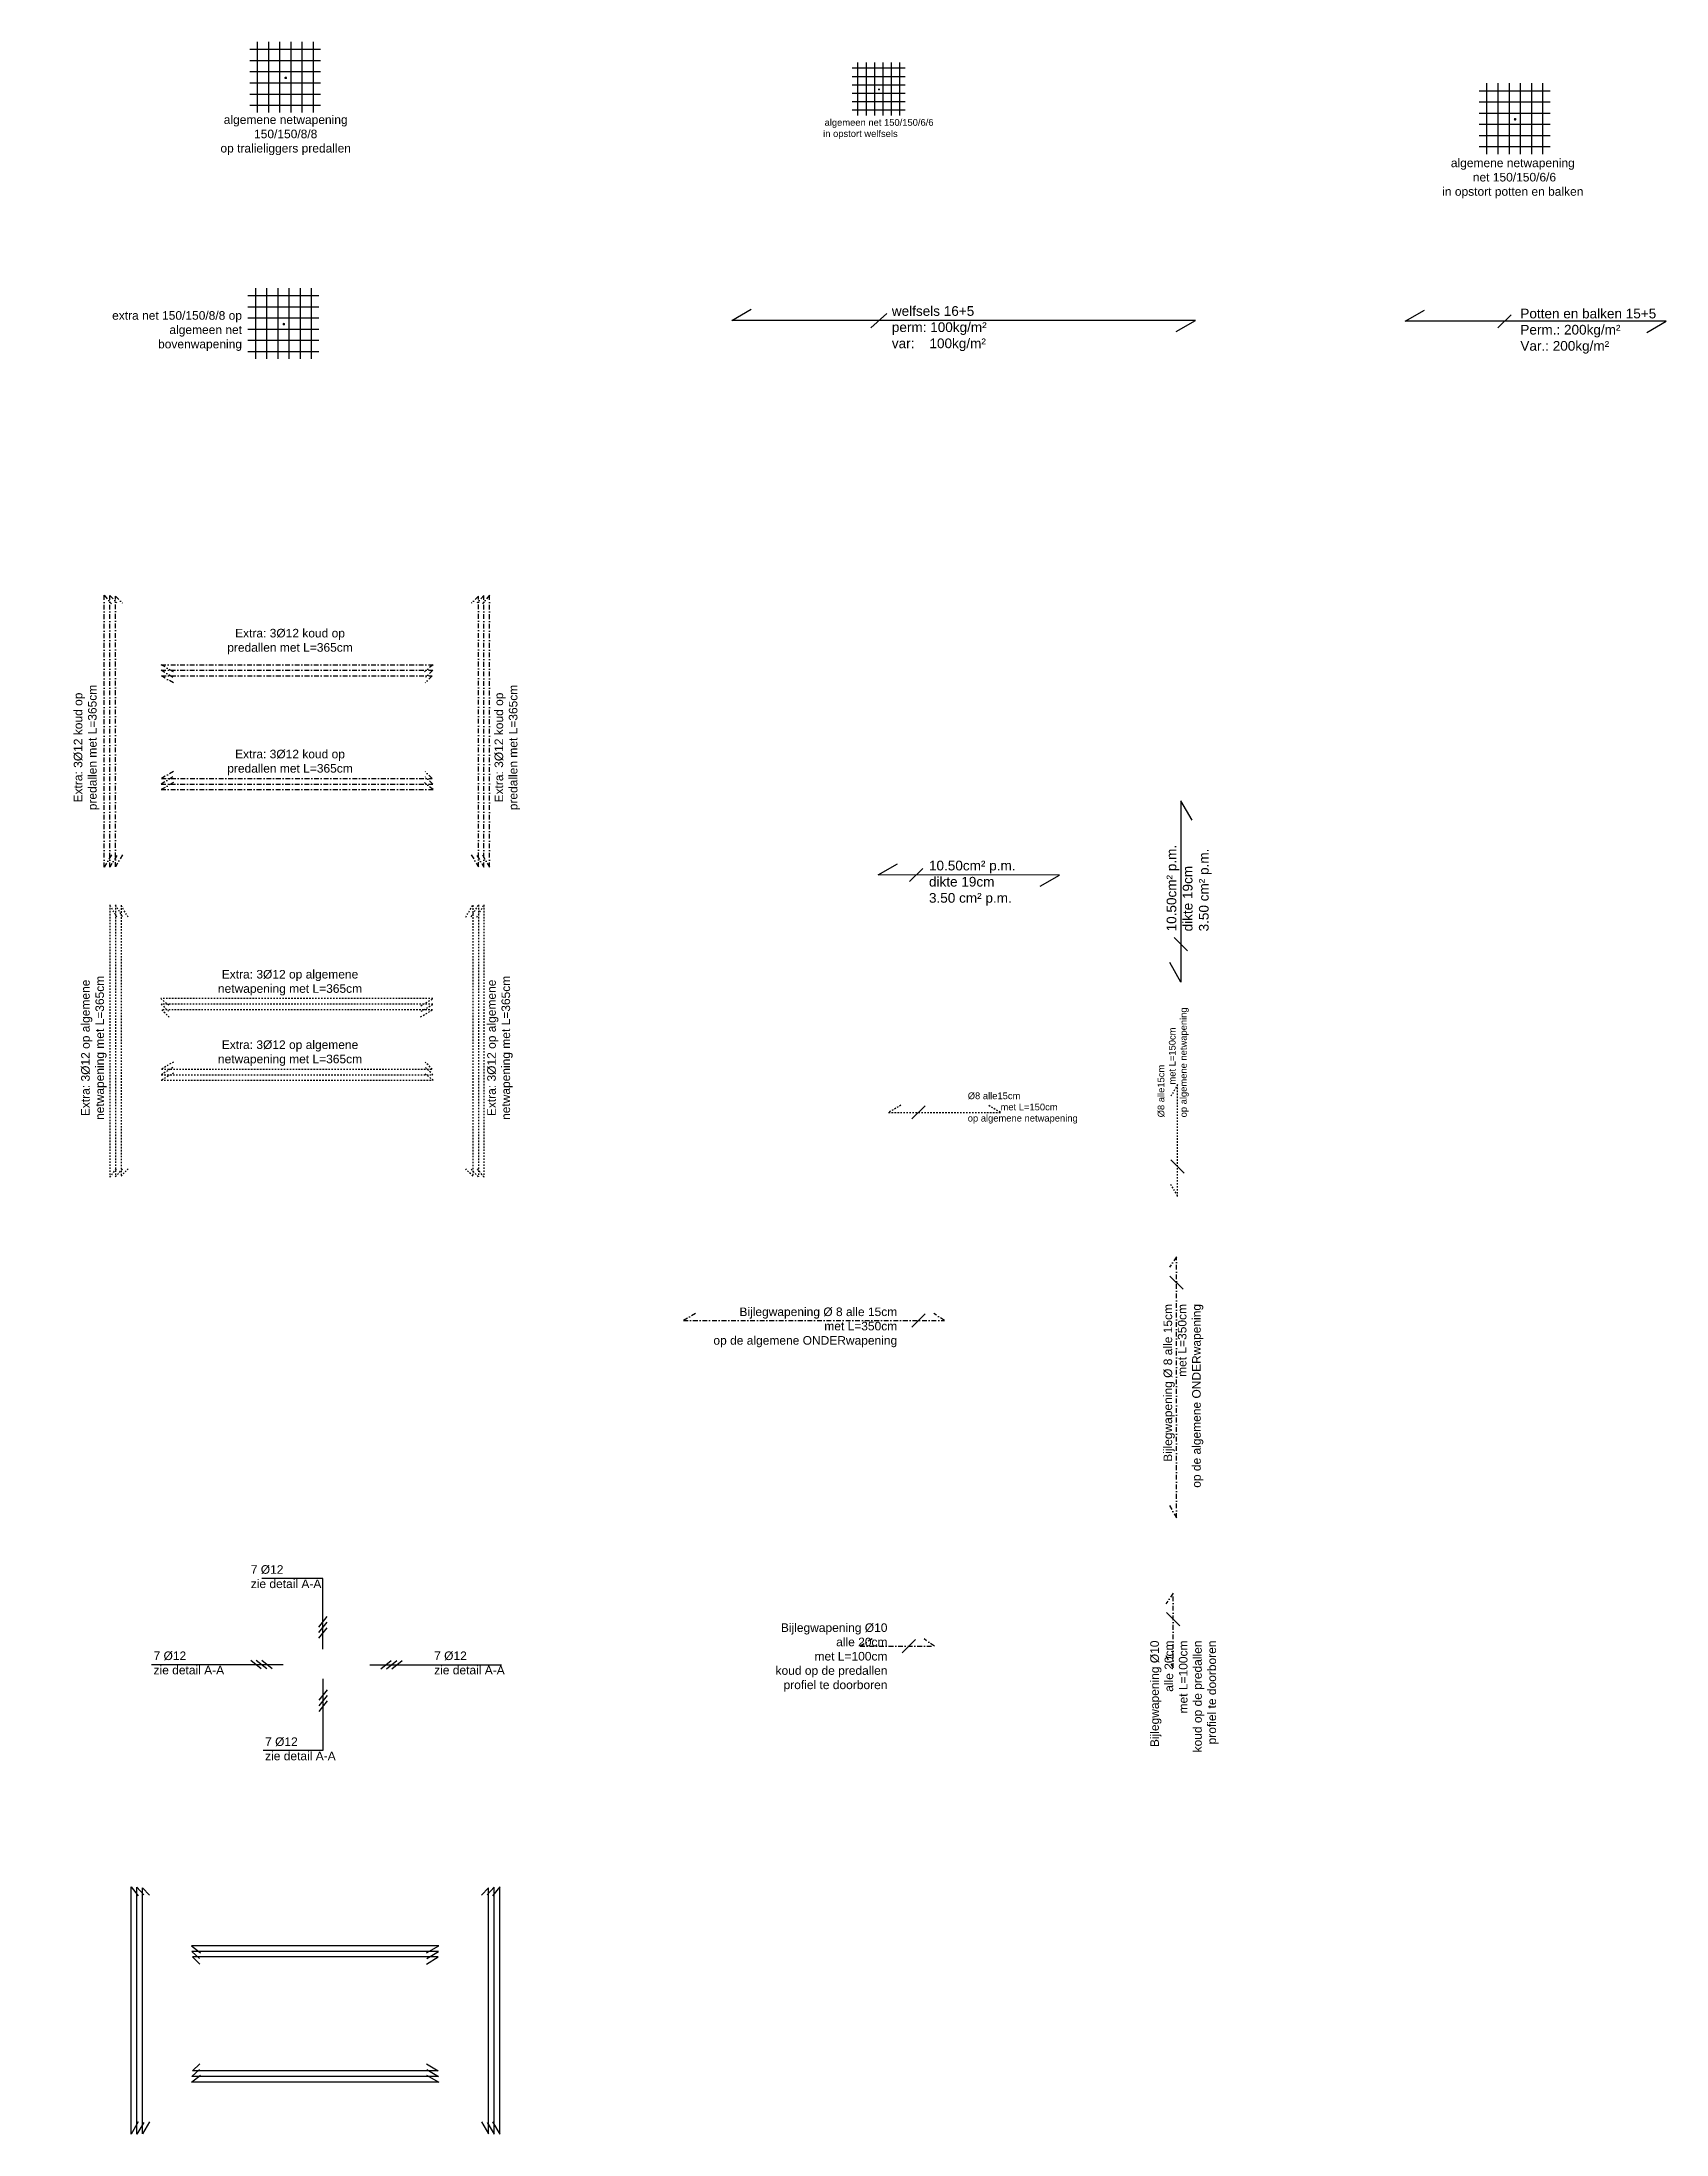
# Model space of a CAD drawing. Header units: centimetres. Extents: x 1985 to 17567, y -92 to 5040.
# Drawn here: x 15389 to 17567, y 852 to 3658 of the extents above; entities that cross this region are included whole.
import ezdxf

# ---------------------------------------------------------------- set-up
doc = ezdxf.new("R2010")
doc.units = ezdxf.units.CM
doc.linetypes.add('DASHDOT2', pattern=[12.7, 6.35, -3.175, 0, -3.175])
doc.linetypes.add('HIDDEN', pattern=[4, 2, -2])
doc.layers.get('0').update_dxf_attribs({"color": 1})
for name, color, linetype in [('ALG4', 4, 'Continuous'), ('platen - houten roostering', 4, 'Continuous'), ('tekst', 2, 'Continuous'), ('wapening', 4, 'Continuous')]:
    doc.layers.add(name, color=color, linetype=linetype)
doc.layers.add('stabilisé', color=2, linetype='Continuous', lineweight=40)
doc.styles.add('ARIAL', font='arial.ttf')
doc.styles.get("Standard").update_dxf_attribs({"font": 'arial.ttf', "height": 11.5})
doc.styles.add('voorplaat', font='isocp.shx', dxfattribs={"height": 17})

msp = doc.modelspace()

# ---------------------------------------------------------------- texts
at = {"layer": 'tekst'}
for s, insert, char_height, width, attachment_point in [('{\\W0.439252; }algemeen net 150/150/6/6\\Pin opstort welfsels', (16436.6, 3554.4), 9, 148.143, 1), ('Extra: 3%%C12 koud op predallen met L=365cm', (15721.6, 2836.6), 11.5, 197.784, 8), ('Extra: 3%%C12 koud op predallen met L=365cm', (15721.6, 2708.6), 11.5, 197.784, 2), ('Extra: 3%%C12 op algemene netwapening met L=365cm', (15721.6, 2413.3), 11.5, 197.784, 2), ('Extra: 3%%C12 op algemene netwapening met L=365cm', (15721.6, 2318.8), 11.5, 197.784, 2), ('Ø8 alle15cm \\P{\\W2.59216; }          met L=150cm\\Pop algemene netwapening ', (16630.5, 2249), 9, 182.468, 1), ('Bijlegwapening %%C 8 alle 15cm \\Pmet L=350cm\\Pop de algemene ONDERwapening', (16535.9, 1960.6), 11.5, 299.717, 3), ('7 %%C12\\Pzie detail A-A', (15669, 1615), 11.5, 193.057, 1), ('Bijlegwapening Ø10 alle 20cm \\Pmet L=100cm\\Pkoud op de predallen\\Pprofiel te doorboren', (16522.8, 1537), 11.5, 147.928, 3), ('7 %%C12\\Pzie detail A-A', (15538.6, 1499.3), 11.5, 193.057, 1), ('7 %%C12\\Pzie detail A-A', (15914.9, 1499.3), 11.5, 193.057, 1), ('7 %%C12\\Pzie detail A-A', (15688.2, 1384.1), 11.5, 193.057, 1)]:
    msp.add_mtext(s, dxfattribs=dict(at, insert=insert, char_height=char_height, width=width, attachment_point=attachment_point))
at = {"layer": 'tekst', "linetype": 'HIDDEN', "insert": (15657.2, 3296.8), "char_height": 11.5, "width": 177.206, "attachment_point": 3}
msp.add_mtext('extra net 150/150/8/8 op algemeen net bovenwapening', dxfattribs=at)
at = {"layer": 'tekst', "char_height": 13, "attachment_point": 1, "style": 'voorplaat'}
for s, insert, width in [('{\\fArial|b0|i0|c0|p34;welfsels 16+5\\Pperm: 100kg/m²\\Pvar:    100kg/m²}', (16528.7, 3303.5), 236.654), ('{\\fArial|b0|i0|c0|p34;Potten en balken 15+5\\PPerm.: 200kg/m²\\PVar.: 200kg/m²}', (17371.6, 3300.1), 270.179)]:
    msp.add_mtext(s, dxfattribs=dict(at, insert=insert, width=width))
at = {"layer": 'tekst', "rotation": 90}
for s, insert, char_height, width, attachment_point in [('Extra: 3%%C12 koud op predallen met L=365cm', (15465.7, 2711.6), 11.5, 197.784, 8), ('Extra: 3%%C12 koud op predallen met L=365cm', (15995.9, 2711.6), 11.5, 197.784, 2), ('Extra: 3%%C12 op algemene netwapening met L=365cm', (15441.5, 2308.8), 11.5, 197.784, 2), ('Extra: 3%%C12 op algemene netwapening met L=365cm', (16020.2, 2308.8), 11.5, 197.784, 8), ('Ø8 alle15cm \\P{\\W2.59216; }          met L=150cm\\Pop algemene netwapening ', (16885.2, 2215.6), 9, 182.468, 1), ('Bijlegwapening %%C 8 alle 15cm \\Pmet L=350cm\\Pop de algemene ONDERwapening', (16893.1, 1965.3), 11.5, 299.717, 3), ('Bijlegwapening Ø10 alle 20cm \\Pmet L=100cm\\Pkoud op de predallen\\Pprofiel te doorboren', (16875.3, 1514), 11.5, 147.928, 3)]:
    msp.add_mtext(s, dxfattribs=dict(at, insert=insert, char_height=char_height, width=width, attachment_point=attachment_point))
at = {"layer": 'tekst', "char_height": 13, "width": 119.15, "attachment_point": 1, "style": 'voorplaat'}
for insert, rotation in [((16578.5, 2559.8), 359.9928), ((16897.2, 2465), 89.9928)]:
    msp.add_mtext('{\\fArial|b0|i0|c0|p34;10.50cm² p.m.\\Pdikte 19cm\\P3.50 cm² p.m.}', dxfattribs=dict(at, insert=insert, rotation=rotation))

# ---------------------------------------------------------------- blocks, each defined once
blk = doc.blocks.new('no')
at = {"layer": 'ALG4', "linetype": 'Continuous'}
for p, q in [((-48.2, 38.3), (46.8, 38.3)), ((-38.2, 48.3), (-38.2, -46.7)), ((-23.2, 48.3), (-23.2, -46.7)), ((-8.2, 48.3), (-8.2, -46.7)), ((6.8, 48.3), (6.8, -46.7)), ((21.8, 48.3), (21.8, -46.7)), ((36.8, 48.3), (36.8, -46.7)), ((-48.2, 23.3), (46.8, 23.3)), ((-48.2, 8.3), (46.8, 8.3)), ((-48.2, -6.7), (46.8, -6.7)), ((-48.2, -21.7), (46.8, -21.7)), ((-48.2, -36.7), (46.8, -36.7))]:
    blk.add_line(p, q, dxfattribs=at)
at = {"layer": 'ALG4', "const_width": 1.75}
blk.add_lwpolyline([(0.9, 0, 1), (-0.9, 0, 1)], format="xyb", close=True, dxfattribs=at)
blk = doc.blocks.new('A$C5F6065F5')
blk.add_blockref('no', (0, 0))
at = {"layer": 'tekst', "insert": (0, -50.3), "char_height": 11.5, "width": 201.02, "attachment_point": 2, "style": 'ARIAL'}
blk.add_mtext('algemene netwapening\\P150/150/8/8\\Pop tralieliggers predallen', dxfattribs=at)
blk = doc.blocks.new('A$C7B9932E1')
blk.add_blockref('no', (0, 0))
at = {"layer": 'tekst', "insert": (-23.2, -52.7), "char_height": 11.5, "width": 265.605, "attachment_point": 2}
blk.add_mtext('{\\W8.98844; }algemene netwapening \\P{\\W8.98844; } net 150/150/6/6 \\P{\\W8.98844; }in opstort potten en balken', dxfattribs=at)

# ---------------------------------------------------------------- linework, layer by layer
for p, q in [((16522.1, 3293.5), (16500.3, 3274.3)), ((15760.2, 1532.1), (15771.4, 1546)), ((15760.2, 1524.6), (15771.4, 1538.5)), ((15760.2, 1517.1), (15771.4, 1531)), ((15682.8, 1476), (15668.9, 1487.2)), ((15690.3, 1476), (15676.4, 1487.2)), ((15697.8, 1476), (15683.9, 1487.2)), ((15843.3, 1476), (15857.2, 1487.2)), ((15850.8, 1476), (15864.7, 1487.2)), ((15858.3, 1476), (15872.2, 1487.2)), ((15771.4, 1447.9), (15760.2, 1434)), ((15771.4, 1440.4), (15760.2, 1426.5)), ((15771.4, 1432.9), (15760.2, 1419))]:
    msp.add_line(p, q)
at = {"color": 1}
for p, q in [((17341.5, 3274.3), (17359.2, 3292)), ((16552.6, 2531.8), (16570.3, 2549.5)), ((16925.2, 2439.1), (16907.5, 2456.8)), ((16555.7, 2213.5), (16573.4, 2231.1)), ((16920.7, 2140.9), (16903, 2158.6)), ((16919.3, 1985.1), (16901.6, 2002.8)), ((16555.7, 1934.4), (16573.4, 1952.1)), ((16914.7, 1533.9), (16897, 1551.6)), ((16542.6, 1497.7), (16560.3, 1515.4))]:
    msp.add_line(p, q, dxfattribs=at)
for points in [[(15713.3, 3067.2, 0, 6, 0), (15713.3, 3087.1, 0, 0, 0), (15713.3, 3442.1, 6, 0, 0), (15713.3, 3460.2, 0, 0, 0)], [(16511.6, 3091.7, 0, 6, 0), (16511.6, 3111.5, 0, 0, 0), (16511.6, 3433.6, 6, 0, 0), (16511.6, 3451.7, 0, 0, 0)], [(17350.4, 3109.9, 0, 6, 0), (17350.4, 3129.8, 0, 0, 0), (17350.4, 3369.3, 6, 0, 0), (17350.4, 3387.4, 0, 0, 0)], [(15941.8, 3279.4, 0, 6, 0), (15921.9, 3279.4, 0, 0, 0), (15409.9, 3279.2, 6, 0, 0), (15391.8, 3279.2, 0, 0, 0)], [(16561.4, 2361.8, 0, 6, 0), (16561.4, 2381.6, 0, 0, 0), (16561.4, 2657.2, 6, 0, 0), (16561.4, 2675.3, 0, 0, 0)], [(17095.2, 2448, 0, 6, 0), (17075.4, 2448, 0, 0, 0), (16799.8, 2448, 6, 0, 0), (16781.7, 2448, 0, 0, 0)], [(16564.5, 2110.8, 0, 6, 0), (16564.5, 2130.7, 0, 0, 0), (16564.5, 2306.4, 6, 0, 0), (16564.5, 2324.5, 0, 0, 0)], [(17023.3, 2149.7, 0, 6, 0), (17003.5, 2149.7, 0, 0, 0), (16827.7, 2149.7, 6, 0, 0), (16809.7, 2149.7, 0, 0, 0)], [(16564.6, 1837.4, 0, 6, 0), (16564.6, 1857.2, 0, 0, 0), (16564.6, 2030.5, 6, 0, 0), (16564.6, 2048.6, 0, 0, 0)], [(17016.3, 1994, 0, 6, 0), (16996.5, 1994, 0, 0, 0), (16823.2, 1994, 6, 0, 0), (16805.1, 1994, 0, 0, 0)], [(16551.4, 1400.7, 0, 6, 0), (16551.4, 1420.5, 0, 0, 0), (16551.4, 1593.8, 6, 0, 0), (16551.4, 1611.9, 0, 0, 0)], [(17011.7, 1542.7, 0, 6, 0), (16991.8, 1542.7, 0, 0, 0), (16818.5, 1542.7, 6, 0, 0), (16800.5, 1542.7, 0, 0, 0)]]:
    msp.add_lwpolyline(points, format="xyseb", dxfattribs=at)
for points in [[(15765.8, 1597.3), (15684, 1597.3)], [(15765.8, 1502.5), (15765.8, 1597.3)], [(15712.4, 1481.6), (15535.8, 1481.6)], [(15765.8, 1462.5), (15765.8, 1366.3)], [(15828.6, 1481.6), (16005.3, 1481.6)], [(15765.8, 1366.3), (15685.4, 1366.3)]]:
    msp.add_lwpolyline(points)
at = {"layer": 'platen - houten roostering', "linetype": 'ByBlock'}
for points in [[(16909.9, 3269.4), (16935.9, 3284.4), (16313.9, 3284.4), (16339.9, 3299.4)], [(17541.1, 3268.2), (17567.1, 3283.2), (17217.1, 3283.2), (17243.1, 3298.2)], [(16931.3, 2614.1), (16916.3, 2640.1), (16916.3, 2397.1), (16901.3, 2423.1)], [(16727.6, 2525.7), (16753.5, 2540.6), (16510.5, 2540.7), (16536.5, 2555.7)]]:
    msp.add_lwpolyline(points, dxfattribs=at)
at = {"layer": 'platen - houten roostering', "linetype": 'DASHDOT2'}
for points in [[(15482, 2567.5), (15472.5, 2551.1), (15472.5, 2916.1), (15482, 2904.1)], [(15489.5, 2566.8), (15480, 2551.2), (15480, 2915.5), (15489.5, 2905.6)], [(15497, 2567.6), (15487.5, 2551.6), (15487.5, 2914.7), (15497, 2905)], [(15964.7, 2567.6), (15974.2, 2551.6), (15974.2, 2914.7), (15964.7, 2905)], [(15972.2, 2566.8), (15981.7, 2551.2), (15981.7, 2915.5), (15972.2, 2905.6)], [(15979.7, 2567.5), (15989.2, 2551.1), (15989.2, 2916.1), (15979.7, 2904.1)], [(15565.2, 2813.2), (15548.8, 2822.7), (15913.8, 2822.7), (15901.8, 2813.2)], [(15564.5, 2805.7), (15548.9, 2815.2), (15913.2, 2815.2), (15903.3, 2805.7)], [(15565.3, 2798.2), (15549.2, 2807.7), (15912.4, 2807.7), (15902.7, 2798.2)], [(15564.5, 2672.1), (15548.9, 2662.6), (15913.2, 2662.6), (15903.3, 2672.1)], [(15565.3, 2679.6), (15549.2, 2670.1), (15912.4, 2670.1), (15902.7, 2679.6)], [(15565.2, 2664.6), (15548.8, 2655.1), (15913.8, 2655.1), (15901.8, 2664.6)], [(16901, 1695.1), (16910.5, 1678.6), (16910.5, 2028.6), (16901, 2014.5)], [(16265.6, 1952.7), (16249.2, 1943.2), (16599.2, 1943.2), (16585.1, 1952.7)], [(16896.3, 1493.8), (16905.8, 1477.3), (16905.8, 1577.3), (16896.3, 1563.2)], [(16502.5, 1516.1), (16486, 1506.6), (16586, 1506.6), (16571.9, 1516.1)]]:
    msp.add_lwpolyline(points, dxfattribs=at)
at = {"layer": 'platen - houten roostering', "linetype": 'HIDDEN'}
for points in [[(15489.5, 2484.1), (15480, 2500.5), (15480, 2135.5), (15489.5, 2147.5)], [(15497, 2484.7), (15487.5, 2500.4), (15487.5, 2136), (15497, 2146)], [(15504.5, 2484), (15495, 2500), (15495, 2136.8), (15504.5, 2146.6)], [(15957.2, 2484), (15966.7, 2500), (15966.7, 2136.8), (15957.2, 2146.6)], [(15964.7, 2484.7), (15974.2, 2500.4), (15974.2, 2136), (15964.7, 2146)], [(15972.2, 2484.1), (15981.7, 2500.5), (15981.7, 2135.5), (15972.2, 2147.5)], [(15896.9, 2365.3), (15913.3, 2374.8), (15548.3, 2374.8), (15560.3, 2365.3)], [(15897.6, 2357.8), (15913.2, 2367.3), (15548.9, 2367.3), (15558.8, 2357.8)], [(15896.8, 2350.3), (15912.9, 2359.8), (15549.7, 2359.8), (15559.4, 2350.3)], [(15565.2, 2274.8), (15548.8, 2265.3), (15913.8, 2265.3), (15901.8, 2274.8)], [(15564.5, 2282.3), (15548.9, 2272.8), (15913.2, 2272.8), (15903.3, 2282.3)], [(15565.3, 2289.8), (15549.2, 2280.3), (15912.4, 2280.3), (15902.7, 2289.8)], [(16902.4, 2126), (16911.9, 2109.5), (16911.9, 2259.5), (16902.4, 2243.1)], [(16540.8, 2231.8), (16524.3, 2222.3), (16674.3, 2222.3), (16657.9, 2231.8)]]:
    msp.add_lwpolyline(points, dxfattribs=at)
at = {"layer": 'wapening'}
for points in [[(15518.1, 868.4), (15508.6, 852), (15508.6, 1183.5), (15518.1, 1171.5)], [(15525.6, 867.7), (15516.1, 852.1), (15516.1, 1183), (15525.6, 1173)], [(15533.1, 868.5), (15523.6, 852.5), (15523.6, 1182.2), (15533.1, 1172.4)], [(15978.3, 868.5), (15987.8, 852.5), (15987.8, 1182.2), (15978.3, 1172.4)], [(15985.8, 867.7), (15995.3, 852.1), (15995.3, 1183), (15985.8, 1173)], [(15993.3, 868.4), (16002.8, 852), (16002.8, 1183.5), (15993.3, 1171.5)], [(15904.6, 1095.1), (15921, 1104.6), (15589.5, 1104.6), (15601.5, 1095.1)], [(15905.2, 1087.6), (15920.9, 1097.1), (15590, 1097.1), (15600, 1087.6)], [(15904.5, 1080.1), (15920.5, 1089.6), (15590.8, 1089.6), (15600.6, 1080.1)], [(15904.6, 931.2), (15921, 921.7), (15589.5, 921.7), (15601.5, 931.2)], [(15905.2, 938.7), (15920.9, 929.2), (15590, 929.2), (15600, 938.7)], [(15904.5, 946.2), (15920.5, 936.7), (15590.8, 936.7), (15600.6, 946.2)]]:
    msp.add_lwpolyline(points, dxfattribs=at)

# ---------------------------------------------------------------- block references
for name, p in [('A$C5F6065F5', (15715.8, 3609.7)), ('no', (15713.3, 3279.4))]:
    msp.add_blockref(name, p)
at = {"xscale": 0.75, "yscale": 0.75, "zscale": 0.75}
msp.add_blockref('no', (16511.5, 3594.2), dxfattribs=at)
at = {"layer": 'stabilisé'}
msp.add_blockref('A$C7B9932E1', (17364.6, 3554.1), dxfattribs=at)

msp.set_redraw_order([(e.dxf.handle, doc.entitydb.next_handle()) for e in msp.query("TEXT MTEXT ATTDEF DIMENSION ARC_DIMENSION")])  # texts and dimensions are drawn at this point

doc.saveas('drawing.dxf')
